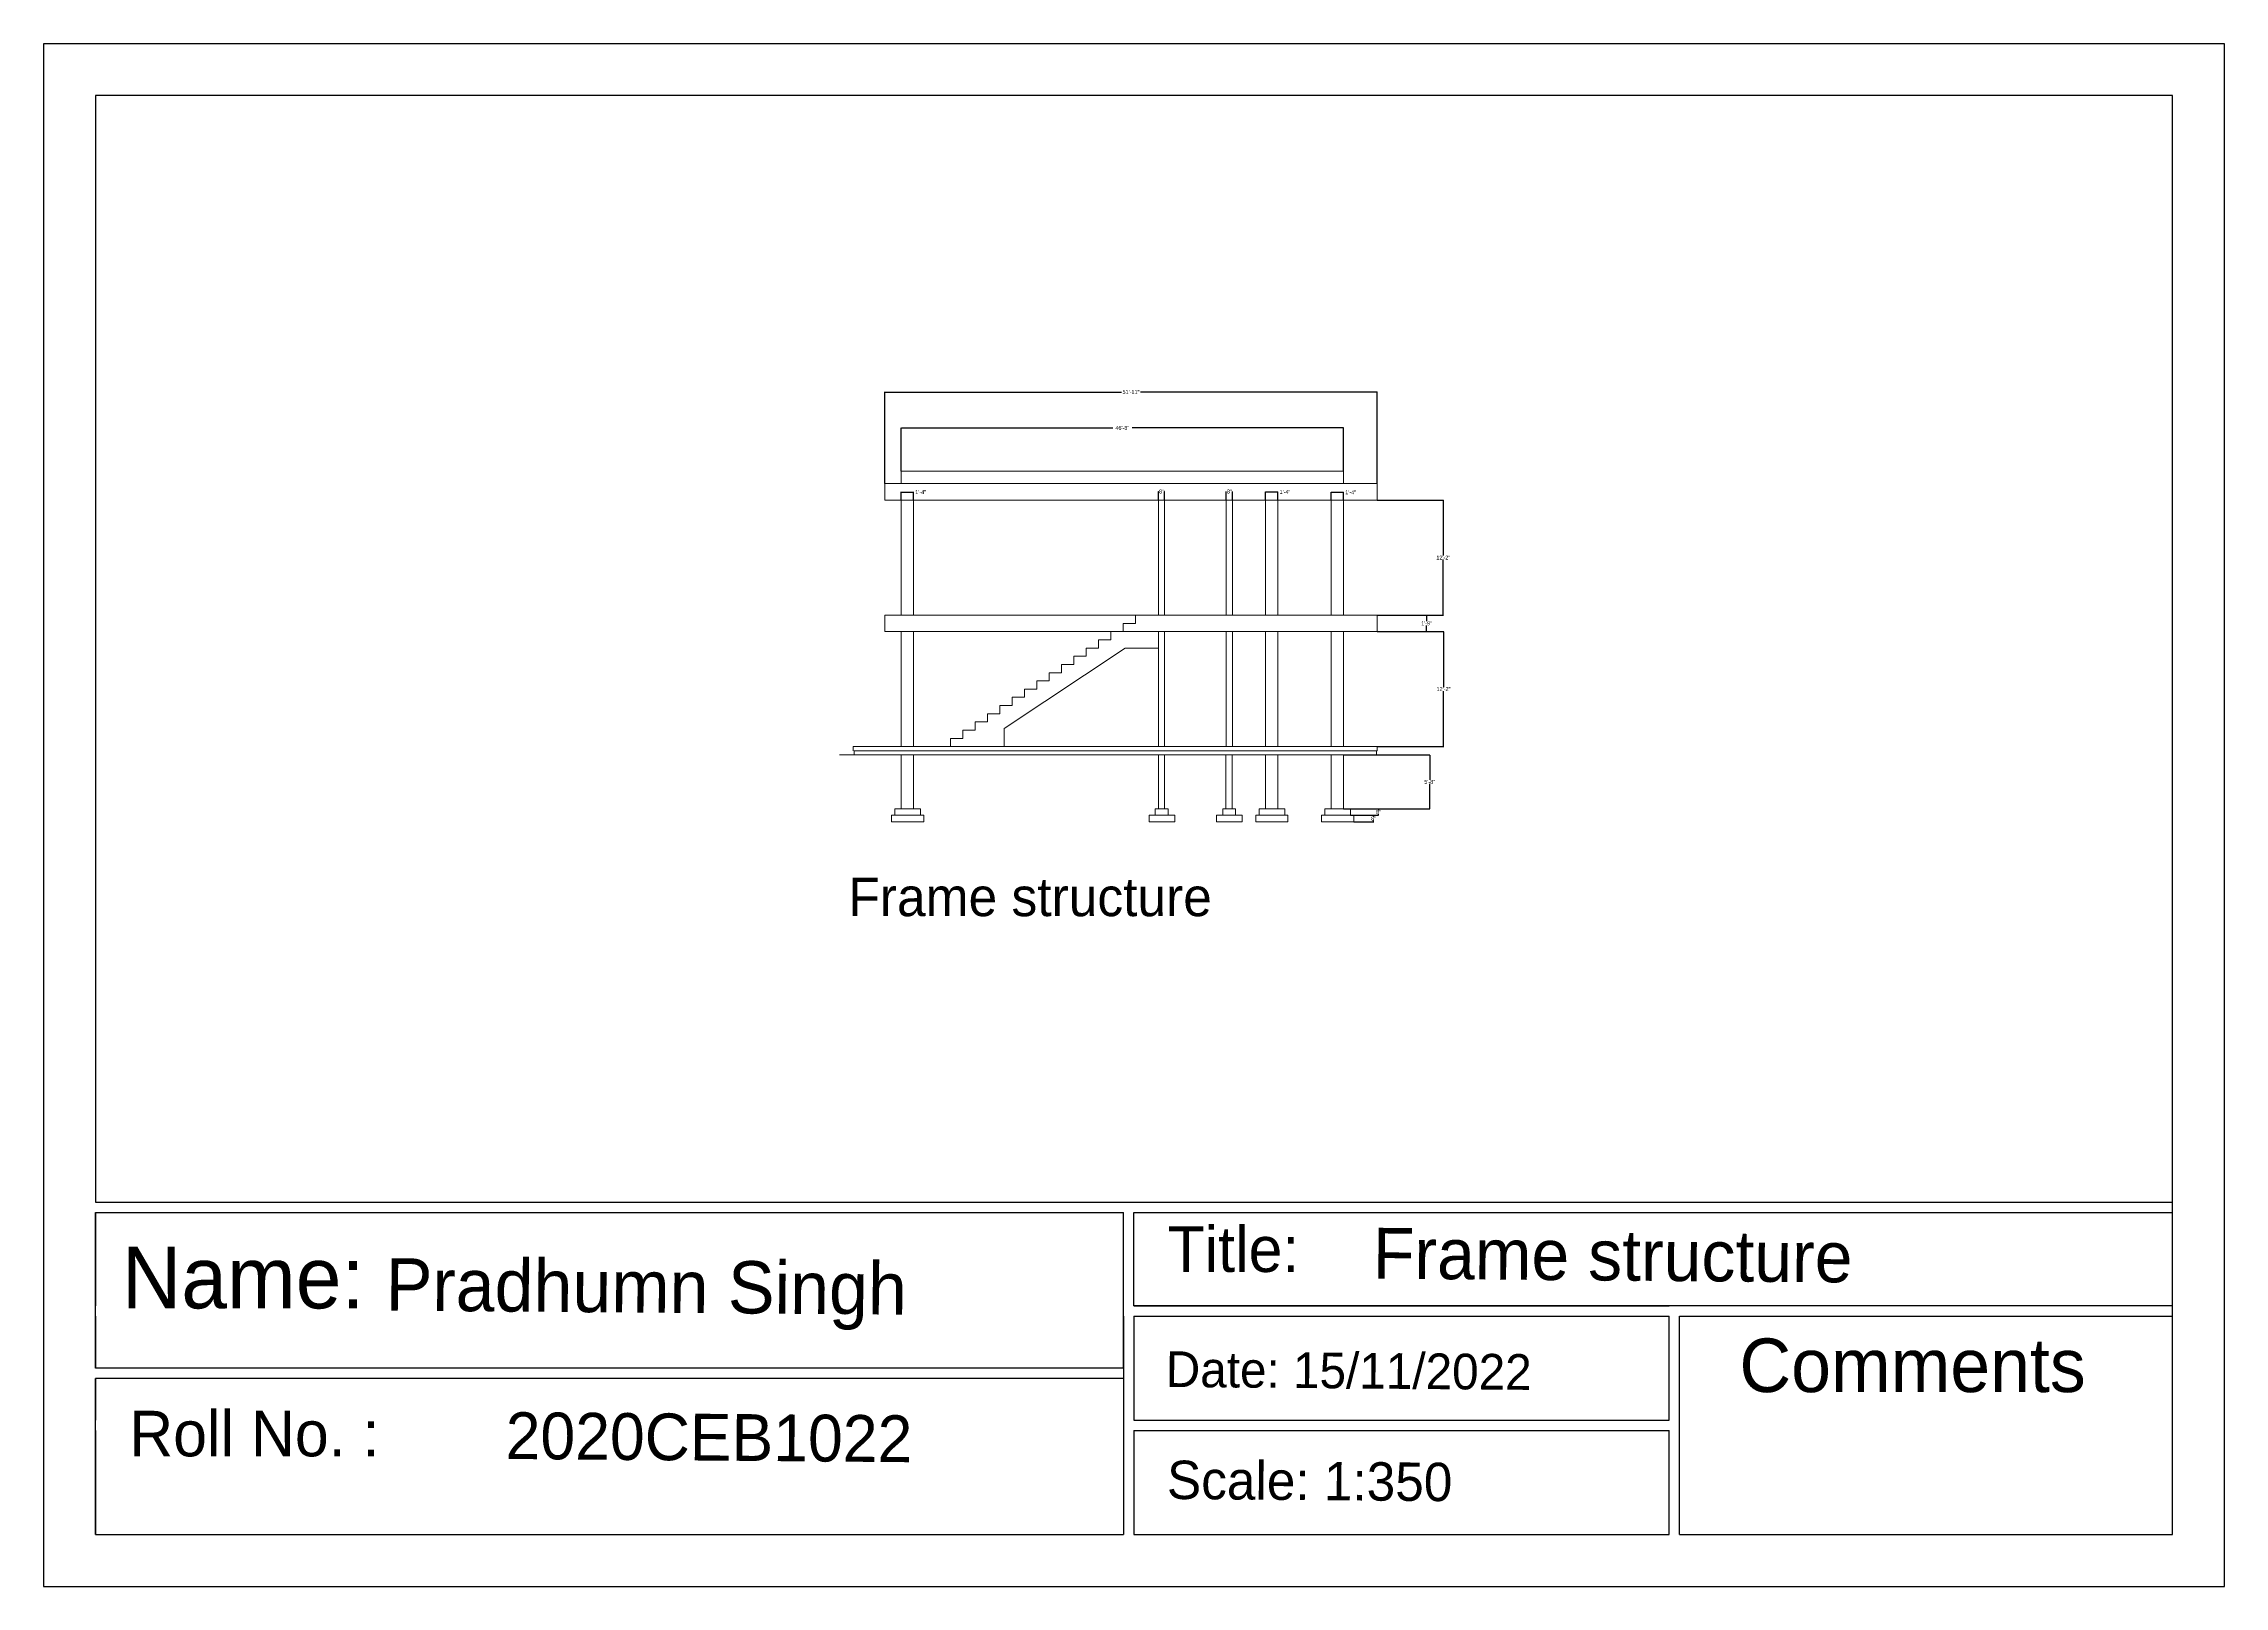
# Model space of a CAD drawing. Header units: millimetres. Extents: x 268 to 10756, y 109 to 4664.
# Drawn here: x 268 to 3028, y 2712 to 4664 of the extents above; entities that cross this region are included whole.
import ezdxf

# ---------------------------------------------------------------- set-up
doc = ezdxf.new("R2010")
doc.units = ezdxf.units.MM
for name, color, linetype, lineweight in [('Dimention', 7, 'Continuous', 9), ('section', 7, 'Continuous', 9), ('text', 7, 'Continuous', 9)]:
    doc.layers.add(name, color=color, linetype=linetype, lineweight=lineweight)
doc.layers.add('Frame', color=7, linetype='Continuous')
doc.dimstyles.get("Standard").update_dxf_attribs({"dimtxt": 5, "dimasz": 0.18, "dimexe": 0.18, "dimexo": 0.0625, "dimgap": 0.09, "dimtad": 0, "dimtih": 1, "dimtoh": 1, "dimdec": 0, "dimzin": 0, "dimdsep": 46, "dimlunit": 4, "dimtxsty": 'Standard', "dimcen": 0.09, "dimadec": 1, "dimazin": 0, "dimtfac": 1, "dimtdec": 0, "dimtofl": 0, "dimtmove": 0, "dimatfit": 3, "dimfxl": 1, "dimfrac": 2, "dimtolj": 1, "dimtzin": 0, "dimarcsym": 0})

# ---------------------------------------------------------------- blocks, each defined once
blk = doc.blocks.new('*D170')
at = {"layer": 'Defpoints', "color": 0, "transparency": 16777216}
for p in [(1955.8, 4086.5), (1955.8, 3940.9), (2039.4, 3940.9)]:
    blk.add_point(p, dxfattribs=at)
at = {"layer": 'Dimention', "color": 0, "lineweight": -2, "transparency": 16777216}
for p, q in [((1955.8, 4086.5), (2039.5, 4086.5)), ((2039.4, 4086.3), (2039.4, 4016.3)), ((2039.4, 3941.1), (2039.4, 4011.1)), ((1955.8, 3940.9), (2039.5, 3940.9))]:
    blk.add_line(p, q, dxfattribs=at)
at = {"layer": 'Dimention', "color": 0, "transparency": 16777216}
for points in [[(2039.3, 4086.3), (2039.4, 4086.3), (2039.4, 4086.5)], [(2039.3, 3941.1), (2039.4, 3941.1), (2039.4, 3940.9)]]:
    blk.add_solid(points, dxfattribs=at)
at = {"layer": 'Dimention', "color": 0, "transparency": 16777216, "insert": (2039.4, 4013.7), "char_height": 5, "attachment_point": 5}
blk.add_mtext('\\A1;12\'-2"', dxfattribs=at)
blk = doc.blocks.new('*D171')
at = {"layer": 'Defpoints', "color": 0, "transparency": 16777216}
for p in [(1955.8, 3940.9), (1955.8, 3920.1), (2018.3, 3940.9)]:
    blk.add_point(p, dxfattribs=at)
at = {"layer": 'Dimention', "color": 0, "lineweight": -2, "transparency": 16777216}
for p, q in [((1955.8, 3940.9), (2018.5, 3940.9)), ((1955.8, 3920.1), (2018.5, 3920.1)), ((2018.3, 3940.7), (2018.3, 3933.1)), ((2018.3, 3920.3), (2018.3, 3927.9))]:
    blk.add_line(p, q, dxfattribs=at)
at = {"layer": 'Dimention', "color": 0, "transparency": 16777216}
for points in [[(2018.3, 3940.7), (2018.3, 3940.7), (2018.3, 3940.9)], [(2018.3, 3920.3), (2018.3, 3920.3), (2018.3, 3920.1)]]:
    blk.add_solid(points, dxfattribs=at)
at = {"layer": 'Dimention', "color": 0, "transparency": 16777216, "insert": (2018.3, 3930.5), "char_height": 5, "attachment_point": 5}
blk.add_mtext('\\A1;1\'-9"', dxfattribs=at)
blk = doc.blocks.new('*D172')
at = {"layer": 'Defpoints', "color": 0, "transparency": 16777216}
for p in [(1955.8, 3920.1), (1955.8, 3774.5), (2039.7, 3774.5)]:
    blk.add_point(p, dxfattribs=at)
at = {"layer": 'Dimention', "color": 0, "lineweight": -2, "transparency": 16777216}
for p, q in [((1955.8, 3920.1), (2039.9, 3920.1)), ((2039.7, 3919.9), (2039.7, 3849.9)), ((2039.7, 3774.7), (2039.7, 3844.7)), ((1955.8, 3774.5), (2039.9, 3774.5))]:
    blk.add_line(p, q, dxfattribs=at)
at = {"layer": 'Dimention', "color": 0, "transparency": 16777216}
for points in [[(2039.7, 3919.9), (2039.7, 3919.9), (2039.7, 3920.1)], [(2039.7, 3774.7), (2039.7, 3774.7), (2039.7, 3774.5)]]:
    blk.add_solid(points, dxfattribs=at)
at = {"layer": 'Dimention', "color": 0, "transparency": 16777216, "insert": (2039.7, 3847.3), "char_height": 5, "attachment_point": 5}
blk.add_mtext('\\A1;12\'-2"', dxfattribs=at)
blk = doc.blocks.new('*D173')
at = {"layer": 'Defpoints', "color": 0, "transparency": 16777216}
for p in [(1955.8, 4223.2), (1332.5, 4107.3), (1955.8, 4107.3)]:
    blk.add_point(p, dxfattribs=at)
at = {"layer": 'Dimention', "color": 0, "lineweight": -2, "transparency": 16777216}
for p, q in [((1332.5, 4107.4), (1332.5, 4223.4)), ((1332.7, 4223.2), (1632, 4223.2)), ((1955.6, 4223.2), (1656.3, 4223.2)), ((1955.8, 4107.4), (1955.8, 4223.4))]:
    blk.add_line(p, q, dxfattribs=at)
at = {"layer": 'Dimention', "color": 0, "transparency": 16777216}
for points in [[(1332.7, 4223.3), (1332.7, 4223.2), (1332.5, 4223.2)], [(1955.6, 4223.3), (1955.6, 4223.2), (1955.8, 4223.2)]]:
    blk.add_solid(points, dxfattribs=at)
at = {"layer": 'Dimention', "color": 0, "transparency": 16777216, "insert": (1644.1, 4223.2), "char_height": 5, "attachment_point": 5}
blk.add_mtext('\\A1;51\'-11"', dxfattribs=at)
blk = doc.blocks.new('*D174')
at = {"layer": 'Defpoints', "color": 0, "transparency": 16777216}
for p in [(1913.1, 4177.8), (1353.3, 4122.9), (1913.1, 4122.9)]:
    blk.add_point(p, dxfattribs=at)
at = {"layer": 'Dimention', "color": 0, "lineweight": -2, "transparency": 16777216}
for p, q in [((1353.3, 4123), (1353.3, 4177.9)), ((1353.5, 4177.8), (1621, 4177.8)), ((1913, 4177.8), (1645.4, 4177.8)), ((1913.1, 4123), (1913.1, 4177.9))]:
    blk.add_line(p, q, dxfattribs=at)
at = {"layer": 'Dimention', "color": 0, "transparency": 16777216}
for points in [[(1353.5, 4177.8), (1353.5, 4177.7), (1353.3, 4177.8)], [(1913, 4177.8), (1913, 4177.7), (1913.1, 4177.8)]]:
    blk.add_solid(points, dxfattribs=at)
at = {"layer": 'Dimention', "color": 0, "transparency": 16777216, "insert": (1633.2, 4177.8), "char_height": 5, "attachment_point": 5}
blk.add_mtext('\\A1;46\'-8"', dxfattribs=at)
blk = doc.blocks.new('*D175')
at = {"layer": 'Defpoints', "color": 0, "transparency": 16777216}
for p in [(1913.1, 3764.1), (1913.1, 3695.7), (2022.3, 3695.7)]:
    blk.add_point(p, dxfattribs=at)
at = {"layer": 'Dimention', "color": 0, "lineweight": -2, "transparency": 16777216}
for p, q in [((1913.2, 3764.1), (2022.5, 3764.1)), ((2022.3, 3763.9), (2022.3, 3732.5)), ((2022.3, 3695.9), (2022.3, 3727.3)), ((1913.2, 3695.7), (2022.5, 3695.7))]:
    blk.add_line(p, q, dxfattribs=at)
at = {"layer": 'Dimention', "color": 0, "transparency": 16777216}
for points in [[(2022.3, 3763.9), (2022.3, 3763.9), (2022.3, 3764.1)], [(2022.3, 3695.9), (2022.3, 3695.9), (2022.3, 3695.7)]]:
    blk.add_solid(points, dxfattribs=at)
at = {"layer": 'Dimention', "color": 0, "transparency": 16777216, "insert": (2022.3, 3729.9), "char_height": 5, "attachment_point": 5}
blk.add_mtext('\\A1;5\'-8"', dxfattribs=at)
blk = doc.blocks.new('*D176')
at = {"layer": 'Defpoints', "color": 0, "transparency": 16777216}
for p in [(1921.9, 3695.7), (1921.9, 3687.6), (1957.3, 3687.6)]:
    blk.add_point(p, dxfattribs=at)
at = {"layer": 'Dimention', "color": 0, "lineweight": -2, "transparency": 16777216}
for p, q in [((1922, 3695.7), (1957.5, 3695.7)), ((1922, 3687.6), (1957.5, 3687.6)), ((1957.3, 3695.5), (1957.3, 3694.2)), ((1957.3, 3687.8), (1957.3, 3689.1))]:
    blk.add_line(p, q, dxfattribs=at)
at = {"layer": 'Dimention', "color": 0, "transparency": 16777216}
for points in [[(1957.3, 3695.5), (1957.4, 3695.5), (1957.3, 3695.7)], [(1957.3, 3687.8), (1957.4, 3687.8), (1957.3, 3687.6)]]:
    blk.add_solid(points, dxfattribs=at)
at = {"layer": 'Dimention', "color": 0, "transparency": 16777216, "insert": (1957.3, 3691.7), "char_height": 5, "attachment_point": 5}
blk.add_mtext('\\A1;8"', dxfattribs=at)
blk = doc.blocks.new('*D177')
at = {"layer": 'Defpoints', "color": 0, "transparency": 16777216}
for p in [(1926, 3687.6), (1926, 3679.5), (1951.2, 3679.5)]:
    blk.add_point(p, dxfattribs=at)
at = {"layer": 'Dimention', "color": 0, "lineweight": -2, "transparency": 16777216}
for p, q in [((1926, 3687.6), (1951.4, 3687.6)), ((1926, 3679.5), (1951.4, 3679.5)), ((1951.2, 3687.4), (1951.2, 3686.1)), ((1951.2, 3679.7), (1951.2, 3680.9))]:
    blk.add_line(p, q, dxfattribs=at)
at = {"layer": 'Dimention', "color": 0, "transparency": 16777216}
for points in [[(1951.2, 3687.4), (1951.2, 3687.4), (1951.2, 3687.6)], [(1951.2, 3679.7), (1951.2, 3679.7), (1951.2, 3679.5)]]:
    blk.add_solid(points, dxfattribs=at)
at = {"layer": 'Dimention', "color": 0, "transparency": 16777216, "insert": (1951.2, 3683.5), "char_height": 5, "attachment_point": 5}
blk.add_mtext('\\A1;8"', dxfattribs=at)
blk = doc.blocks.new('*D178')
at = {"layer": 'Defpoints', "color": 0, "transparency": 16777216}
for p in [(1897.5, 4086.5), (1913.1, 4096.4), (1913.1, 4086.5)]:
    blk.add_point(p, dxfattribs=at)
at = {"layer": 'Dimention', "color": 0, "lineweight": -2, "transparency": 16777216}
for p, q in [((1897.5, 4086.6), (1897.5, 4096.6)), ((1897.7, 4096.4), (1913, 4096.4)), ((1913.1, 4086.6), (1913.1, 4096.6)), ((1913.1, 4096.4), (1913.3, 4096.4))]:
    blk.add_line(p, q, dxfattribs=at)
at = {"layer": 'Dimention', "color": 0, "transparency": 16777216}
for points in [[(1897.7, 4096.5), (1897.7, 4096.4), (1897.5, 4096.4)], [(1913, 4096.5), (1913, 4096.4), (1913.1, 4096.4)]]:
    blk.add_solid(points, dxfattribs=at)
at = {"layer": 'Dimention', "color": 0, "transparency": 16777216, "insert": (1922.2, 4096.4), "char_height": 5, "attachment_point": 5}
blk.add_mtext('\\A1;1\'-4"', dxfattribs=at)
blk = doc.blocks.new('*D179')
at = {"layer": 'Defpoints', "color": 0, "transparency": 16777216}
for p in [(1814.3, 4086.5), (1829.9, 4096.8), (1829.9, 4086.5)]:
    blk.add_point(p, dxfattribs=at)
at = {"layer": 'Dimention', "color": 0, "lineweight": -2, "transparency": 16777216}
for p, q in [((1814.3, 4086.6), (1814.3, 4097)), ((1814.5, 4096.8), (1829.8, 4096.8)), ((1829.9, 4086.6), (1829.9, 4097)), ((1829.9, 4096.8), (1830.1, 4096.8))]:
    blk.add_line(p, q, dxfattribs=at)
at = {"layer": 'Dimention', "color": 0, "transparency": 16777216}
for points in [[(1814.5, 4096.8), (1814.5, 4096.8), (1814.3, 4096.8)], [(1829.8, 4096.8), (1829.8, 4096.8), (1829.9, 4096.8)]]:
    blk.add_solid(points, dxfattribs=at)
at = {"layer": 'Dimention', "color": 0, "transparency": 16777216, "insert": (1839, 4096.8), "char_height": 5, "attachment_point": 5}
blk.add_mtext('\\A1;1\'-4"', dxfattribs=at)
blk = doc.blocks.new('*D180')
at = {"layer": 'Defpoints', "color": 0, "transparency": 16777216}
for p in [(1764.7, 4086.5), (1772.5, 4097.3), (1772.5, 4086.5)]:
    blk.add_point(p, dxfattribs=at)
at = {"layer": 'Dimention', "color": 0, "lineweight": -2, "transparency": 16777216}
for p, q in [((1764.7, 4086.6), (1764.7, 4097.5)), ((1764.8, 4097.3), (1765.1, 4097.3)), ((1772.3, 4097.3), (1772, 4097.3)), ((1772.5, 4086.6), (1772.5, 4097.5))]:
    blk.add_line(p, q, dxfattribs=at)
at = {"layer": 'Dimention', "color": 0, "transparency": 16777216}
for points in [[(1764.8, 4097.3), (1764.8, 4097.3), (1764.7, 4097.3)], [(1772.3, 4097.3), (1772.3, 4097.3), (1772.5, 4097.3)]]:
    blk.add_solid(points, dxfattribs=at)
at = {"layer": 'Dimention', "color": 0, "transparency": 16777216, "insert": (1768.6, 4097.3), "char_height": 5, "attachment_point": 5}
blk.add_mtext('\\A1;8"', dxfattribs=at)
blk = doc.blocks.new('*D181')
at = {"layer": 'Defpoints', "color": 0, "transparency": 16777216}
for p in [(1678.9, 4086.5), (1686.7, 4097.3), (1686.7, 4086.5)]:
    blk.add_point(p, dxfattribs=at)
at = {"layer": 'Dimention', "color": 0, "lineweight": -2, "transparency": 16777216}
for p, q in [((1678.9, 4086.6), (1678.9, 4097.5)), ((1679, 4097.3), (1679.3, 4097.3)), ((1686.5, 4097.3), (1686.2, 4097.3)), ((1686.7, 4086.6), (1686.7, 4097.5))]:
    blk.add_line(p, q, dxfattribs=at)
at = {"layer": 'Dimention', "color": 0, "transparency": 16777216}
for points in [[(1679, 4097.3), (1679, 4097.3), (1678.9, 4097.3)], [(1686.5, 4097.3), (1686.5, 4097.3), (1686.7, 4097.3)]]:
    blk.add_solid(points, dxfattribs=at)
at = {"layer": 'Dimention', "color": 0, "transparency": 16777216, "insert": (1682.8, 4097.3), "char_height": 5, "attachment_point": 5}
blk.add_mtext('\\A1;8"', dxfattribs=at)
blk = doc.blocks.new('*D182')
at = {"layer": 'Defpoints', "color": 0, "transparency": 16777216}
for p in [(1353.3, 4086.5), (1368.9, 4096.6), (1368.9, 4086.5)]:
    blk.add_point(p, dxfattribs=at)
at = {"layer": 'Dimention', "color": 0, "lineweight": -2, "transparency": 16777216}
for p, q in [((1353.3, 4086.6), (1353.3, 4096.8)), ((1353.5, 4096.6), (1368.7, 4096.6)), ((1368.9, 4086.6), (1368.9, 4096.8)), ((1368.9, 4096.6), (1369.1, 4096.6))]:
    blk.add_line(p, q, dxfattribs=at)
at = {"layer": 'Dimention', "color": 0, "transparency": 16777216}
for points in [[(1353.5, 4096.7), (1353.5, 4096.6), (1353.3, 4096.6)], [(1368.7, 4096.7), (1368.7, 4096.6), (1368.9, 4096.6)]]:
    blk.add_solid(points, dxfattribs=at)
at = {"layer": 'Dimention', "color": 0, "transparency": 16777216, "insert": (1377.9, 4096.6), "char_height": 5, "attachment_point": 5}
blk.add_mtext('\\A1;1\'-4"', dxfattribs=at)

msp = doc.modelspace()

# ---------------------------------------------------------------- linework, layer by layer
at = {"layer": 'Frame'}
for p, q in [((333.4, 3198.3), (2962.4, 3198.3)), ((333.4, 3066.9), (333.4, 3185.2)), ((333.4, 3053.7), (333.4, 3185.2)), ((333.4, 3185.2), (1634.8, 3185.2)), ((1634.8, 2988), (1634.8, 3185.2)), ((1647.9, 3185.2), (2325.3, 3185.2)), ((1647.9, 3185.2), (2962.4, 3185.2)), ((1647.9, 3066.9), (1647.9, 3185.2)), ((1647.9, 3066.9), (2325.3, 3066.9)), ((2962.4, 3066.9), (1647.9, 3066.9)), ((333.4, 2988), (333.4, 3053.7)), ((1634.8, 3053.7), (1634.8, 2988)), ((1647.9, 3053.7), (2325.3, 3053.7)), ((1647.9, 3053.7), (1647.9, 2922.3)), ((2325.3, 2922.3), (2325.3, 3053.7)), ((2338.5, 3053.7), (2962.4, 3053.7)), ((2338.5, 2777.7), (2338.5, 3053.7)), ((1634.8, 2988), (333.4, 2988)), ((1634.8, 2988), (1634.8, 2922.3)), ((333.4, 2922.3), (333.4, 2974.9)), ((1634.8, 2974.9), (333.4, 2974.9)), ((1634.8, 2974.9), (1634.8, 2777.7)), ((333.4, 2777.7), (333.4, 2922.3)), ((1647.9, 2922.3), (2325.3, 2922.3)), ((1647.9, 2909.1), (1647.9, 2777.7)), ((1647.9, 2909.1), (2325.3, 2909.1)), ((2325.3, 2777.7), (2325.3, 2909.1)), ((1647.9, 2777.7), (2325.3, 2777.7))]:
    msp.add_line(p, q, dxfattribs=at)
msp.add_lwpolyline([(267.6, 2712), (3028.2, 2712), (3028.2, 4664), (267.6, 4664)], close=True, dxfattribs=at)
for points in [[(2962.4, 3066.9), (2962.4, 4598.3), (333.4, 4598.3), (333.4, 3198.3)], [(333.4, 3185.2), (333.4, 3066.9)], [(2338.5, 2777.7), (2962.4, 2777.7), (2962.4, 3185.2)], [(333.4, 3053.7), (333.4, 2988)], [(333.4, 2974.9), (333.4, 2922.3)], [(333.4, 2909.1), (333.4, 2777.7), (1634.8, 2777.7)], [(1647.9, 2777.7), (2325.3, 2777.7)]]:
    msp.add_lwpolyline(points, dxfattribs=at)
at = {"layer": 'section'}
for p, q in [((1353.3, 4107.3), (1353.3, 4122.9)), ((1353.3, 4122.9), (1913.1, 4122.9)), ((1913.1, 4122.9), (1913.1, 4107.3)), ((1332.5, 4086.5), (1332.5, 4107.3)), ((1332.5, 4107.3), (1955.8, 4107.3)), ((1332.5, 4086.5), (1814.3, 4086.5)), ((1353.3, 4003.3), (1353.3, 4086.5)), ((1368.9, 4086.5), (1368.9, 3940.9)), ((1678.9, 4086.5), (1678.9, 3940.9)), ((1686.7, 4086.5), (1686.7, 3940.9)), ((1709.7, 4086.5), (1955.8, 4086.5)), ((1764.7, 4086.5), (1764.7, 3940.9)), ((1772.5, 4086.5), (1772.5, 3940.9)), ((1814.3, 4086.5), (1814.3, 3940.9)), ((1829.9, 4003.3), (1829.9, 4086.5)), ((1897.5, 4086.5), (1897.5, 3940.9)), ((1913.1, 4086.5), (1913.1, 3940.9)), ((1955.8, 4107.3), (1955.8, 4086.5)), ((1353.3, 4003.3), (1353.3, 3940.9)), ((1829.9, 4003.3), (1829.9, 3940.9)), ((1332.5, 3920.1), (1332.5, 3940.9)), ((1332.5, 3940.9), (1353.3, 3940.9)), ((1332.5, 3920.1), (1353.3, 3920.1)), ((1955.8, 3940.9), (1353.3, 3940.9)), ((1353.3, 3920.1), (1368.9, 3920.1)), ((1353.3, 3774.5), (1353.3, 3920.1)), ((1368.9, 3920.1), (1767.8, 3920.1)), ((1368.9, 3920.1), (1368.9, 3774.5)), ((1678.9, 3920.1), (1678.9, 3774.5)), ((1686.7, 3920.1), (1686.7, 3774.5)), ((1764.7, 3920.1), (1764.7, 3774.5)), ((1767.8, 3920.1), (1829.9, 3920.1)), ((1772.5, 3920.1), (1772.5, 3774.5)), ((1814.3, 3920.1), (1814.3, 3774.5)), ((1829.9, 3920.1), (1955.8, 3920.1)), ((1829.9, 3920.1), (1829.9, 3774.5)), ((1897.5, 3920.1), (1897.5, 3774.5)), ((1913.1, 3920.1), (1913.1, 3774.5)), ((1955.8, 3940.9), (1955.8, 3920.1)), ((1636.6, 3899.3), (1483.6, 3797.3)), ((1678.9, 3899.3), (1636.6, 3899.3)), ((1483.6, 3774.5), (1483.6, 3797.3)), ((1275.3, 3764.1), (1293.5, 3764.1)), ((1353.3, 3774.5), (1292.5, 3774.5)), ((1292.5, 3774.5), (1292.5, 3769.3)), ((1293.5, 3769.3), (1293.5, 3764.1)), ((1293.5, 3769.3), (1954.7, 3769.3)), ((1954.7, 3764.1), (1293.5, 3764.1)), ((1368.9, 3774.5), (1353.3, 3774.5)), ((1767.8, 3774.5), (1368.9, 3774.5)), ((1829.9, 3774.5), (1767.8, 3774.5)), ((1913.1, 3774.5), (1829.9, 3774.5)), ((1955.8, 3774.5), (1913.1, 3774.5)), ((1954.7, 3769.3), (1954.7, 3764.1)), ((1954.7, 3769.3), (1955.8, 3769.3)), ((1954.7, 3764.1), (1972.9, 3764.1)), ((1955.8, 3774.5), (1955.8, 3769.3)), ((1353.3, 3695.7), (1345.2, 3695.7)), ((1345.2, 3695.7), (1345.2, 3687.6)), ((1345.2, 3687.6), (1377.7, 3687.6)), ((1377.7, 3695.7), (1368.9, 3695.7)), ((1377.7, 3687.6), (1377.7, 3695.7)), ((1675.1, 3687.6), (1667, 3687.6)), ((1667, 3687.6), (1667, 3679.5)), ((1667, 3679.5), (1699.5, 3679.5)), ((1678.9, 3695.7), (1674.8, 3695.7)), ((1674.8, 3695.7), (1674.8, 3687.6)), ((1674.8, 3687.6), (1691, 3687.6)), ((1691, 3695.7), (1686.7, 3695.7)), ((1699.5, 3687.6), (1690.7, 3687.6)), ((1691, 3687.6), (1691, 3695.7)), ((1699.5, 3679.5), (1699.5, 3687.6)), ((1760.5, 3687.6), (1752.4, 3687.6)), ((1752.4, 3687.6), (1752.4, 3679.5)), ((1752.4, 3679.5), (1784.9, 3679.5)), ((1764.2, 3695.7), (1760.2, 3695.7)), ((1760.2, 3695.7), (1760.2, 3687.6)), ((1760.2, 3687.6), (1776.4, 3687.6)), ((1776.4, 3695.7), (1772, 3695.7)), ((1784.9, 3687.6), (1776.1, 3687.6)), ((1776.4, 3687.6), (1776.4, 3695.7)), ((1784.9, 3679.5), (1784.9, 3687.6)), ((1814.3, 3695.7), (1806.2, 3695.7)), ((1806.2, 3695.7), (1806.2, 3687.6)), ((1806.2, 3687.6), (1838.7, 3687.6)), ((1838.7, 3695.7), (1829.9, 3695.7)), ((1838.7, 3687.6), (1838.7, 3695.7)), ((1897.5, 3695.7), (1889.4, 3695.7)), ((1889.4, 3695.7), (1889.4, 3687.6)), ((1889.4, 3687.6), (1921.9, 3687.6)), ((1921.9, 3695.7), (1913.1, 3695.7)), ((1921.9, 3687.6), (1921.9, 3695.7))]:
    msp.add_line(p, q, dxfattribs=at)
msp.add_lwpolyline([(1415.7, 3774.5), (1415.7, 3784.9), (1431.3, 3784.9), (1431.3, 3795.3), (1446.9, 3795.3), (1446.9, 3805.7), (1462.5, 3805.7), (1462.5, 3816.1), (1478.1, 3816.1), (1478.1, 3826.5), (1493.7, 3826.5), (1493.7, 3836.9), (1509.3, 3836.9), (1509.3, 3847.3), (1524.9, 3847.3), (1524.9, 3857.7), (1540.5, 3857.7), (1540.5, 3868.1), (1556.1, 3868.1), (1556.1, 3878.5), (1571.7, 3878.5), (1571.7, 3888.9), (1587.3, 3888.9), (1587.3, 3899.3), (1602.9, 3899.3), (1602.9, 3909.7), (1618.5, 3909.7), (1618.5, 3920.1), (1634.1, 3920.1), (1634.1, 3930.5), (1649.7, 3930.5), (1649.7, 3940.9), (1665.3, 3940.9)], dxfattribs=at)
for points in [[(1353.3, 3764.1), (1368.9, 3764.1), (1368.9, 3695.7), (1353.3, 3695.7)], [(1678.9, 3764.1), (1686.7, 3764.1), (1686.7, 3695.7), (1678.9, 3695.7)], [(1764.2, 3764.1), (1772, 3764.1), (1772, 3695.7), (1764.2, 3695.7)], [(1814.3, 3764.1), (1829.9, 3764.1), (1829.9, 3695.7), (1814.3, 3695.7)], [(1897.5, 3764.1), (1913.1, 3764.1), (1913.1, 3695.7), (1897.5, 3695.7)], [(1341.1, 3687.6), (1381.7, 3687.6), (1381.7, 3679.5), (1341.1, 3679.5)], [(1802.2, 3687.6), (1842.8, 3687.6), (1842.8, 3679.5), (1802.2, 3679.5)], [(1885.4, 3687.6), (1926, 3687.6), (1926, 3679.5), (1885.4, 3679.5)]]:
    msp.add_lwpolyline(points, close=True, dxfattribs=at)

# ---------------------------------------------------------------- texts
at = {"layer": 'Frame'}
for s, height, p in [('Title:', 57.6, (1690.3, 3109.8)), ('Name:', 77.97, (366.6, 3063.7)), ('Comments', 67.8, (2414.3, 2957.8)), ('Roll No. :', 57.6, (376, 2876.5))]:
    msp.add_text(s, height=height, dxfattribs=at).set_placement(p)
for s, height, p in [('Frame structure', 64.339, (1950.1, 3101.4)), ('Pradhumn Singh', 66.222, (700.5, 3061)), ('Date: 15/11/2022', 45.137, (1688, 2964.3)), ('2020CEB1022', 59.173, (852.3, 2873.2)), ('Scale: 1:350', 48.589, (1689.5, 2822.6))]:
    msp.add_text(s, height=height, rotation=359.5369, dxfattribs=at).set_placement(p)
at = {"layer": 'text'}
msp.add_text('Frame structure', height=48.75, dxfattribs=at).set_placement((1286.4, 3560))

# ---------------------------------------------------------------- dimensions: what is measured, and where the dimension line sits
at = {"layer": 'Dimention'}
for base, p1, p2, picture, middle in [((1955.8, 4223.2), (1332.5, 4107.3), (1955.8, 4107.3), '*D173', (1644.1, 4223.2)), ((1913.1, 4177.8), (1353.3, 4122.9), (1913.1, 4122.9), '*D174', (1633.2, 4177.8)), ((1368.9, 4096.6), (1353.3, 4086.5), (1368.9, 4086.5), '*D182', (1377.9, 4096.6)), ((1686.7, 4097.3), (1678.9, 4086.5), (1686.7, 4086.5), '*D181', (1682.8, 4097.3)), ((1772.5, 4097.3), (1764.7, 4086.5), (1772.5, 4086.5), '*D180', (1768.6, 4097.3)), ((1829.9, 4096.8), (1814.3, 4086.5), (1829.9, 4086.5), '*D179', (1839, 4096.8)), ((1913.1, 4096.4), (1897.5, 4086.5), (1913.1, 4086.5), '*D178', (1922.2, 4096.4))]:
    dim = msp.add_linear_dim(base=base, p1=p1, p2=p2, dimstyle='Standard', dxfattribs=at)
    dim.commit()
    dim.dimension.update_dxf_attribs({"geometry": picture, "text_midpoint": middle})
dim = msp.add_aligned_dim(p1=(1955.8, 4086.5), p2=(1955.8, 3940.9), distance=83.6, dimstyle='Standard', dxfattribs=at)
dim.commit()
dim.dimension.update_dxf_attribs({"geometry": '*D170', "text_midpoint": (2039.4, 4013.7)})
for base, p1, p2, picture, middle in [((2018.3, 3940.9), (1955.8, 3920.1), (1955.8, 3940.9), '*D171', (2018.3, 3930.5)), ((2039.7, 3774.5), (1955.8, 3920.1), (1955.8, 3774.5), '*D172', (2039.7, 3847.3)), ((2022.3, 3695.7), (1913.1, 3764.1), (1913.1, 3695.7), '*D175', (2022.3, 3729.9)), ((1957.3, 3687.6), (1921.9, 3695.7), (1921.9, 3687.6), '*D176', (1957.3, 3691.7)), ((1951.2, 3679.5), (1926, 3687.6), (1926, 3679.5), '*D177', (1951.2, 3683.5))]:
    dim = msp.add_linear_dim(base=base, p1=p1, p2=p2, angle=90, dimstyle='Standard', dxfattribs=at)
    dim.commit()
    dim.dimension.update_dxf_attribs({"geometry": picture, "text_midpoint": middle})

doc.saveas('drawing.dxf')
